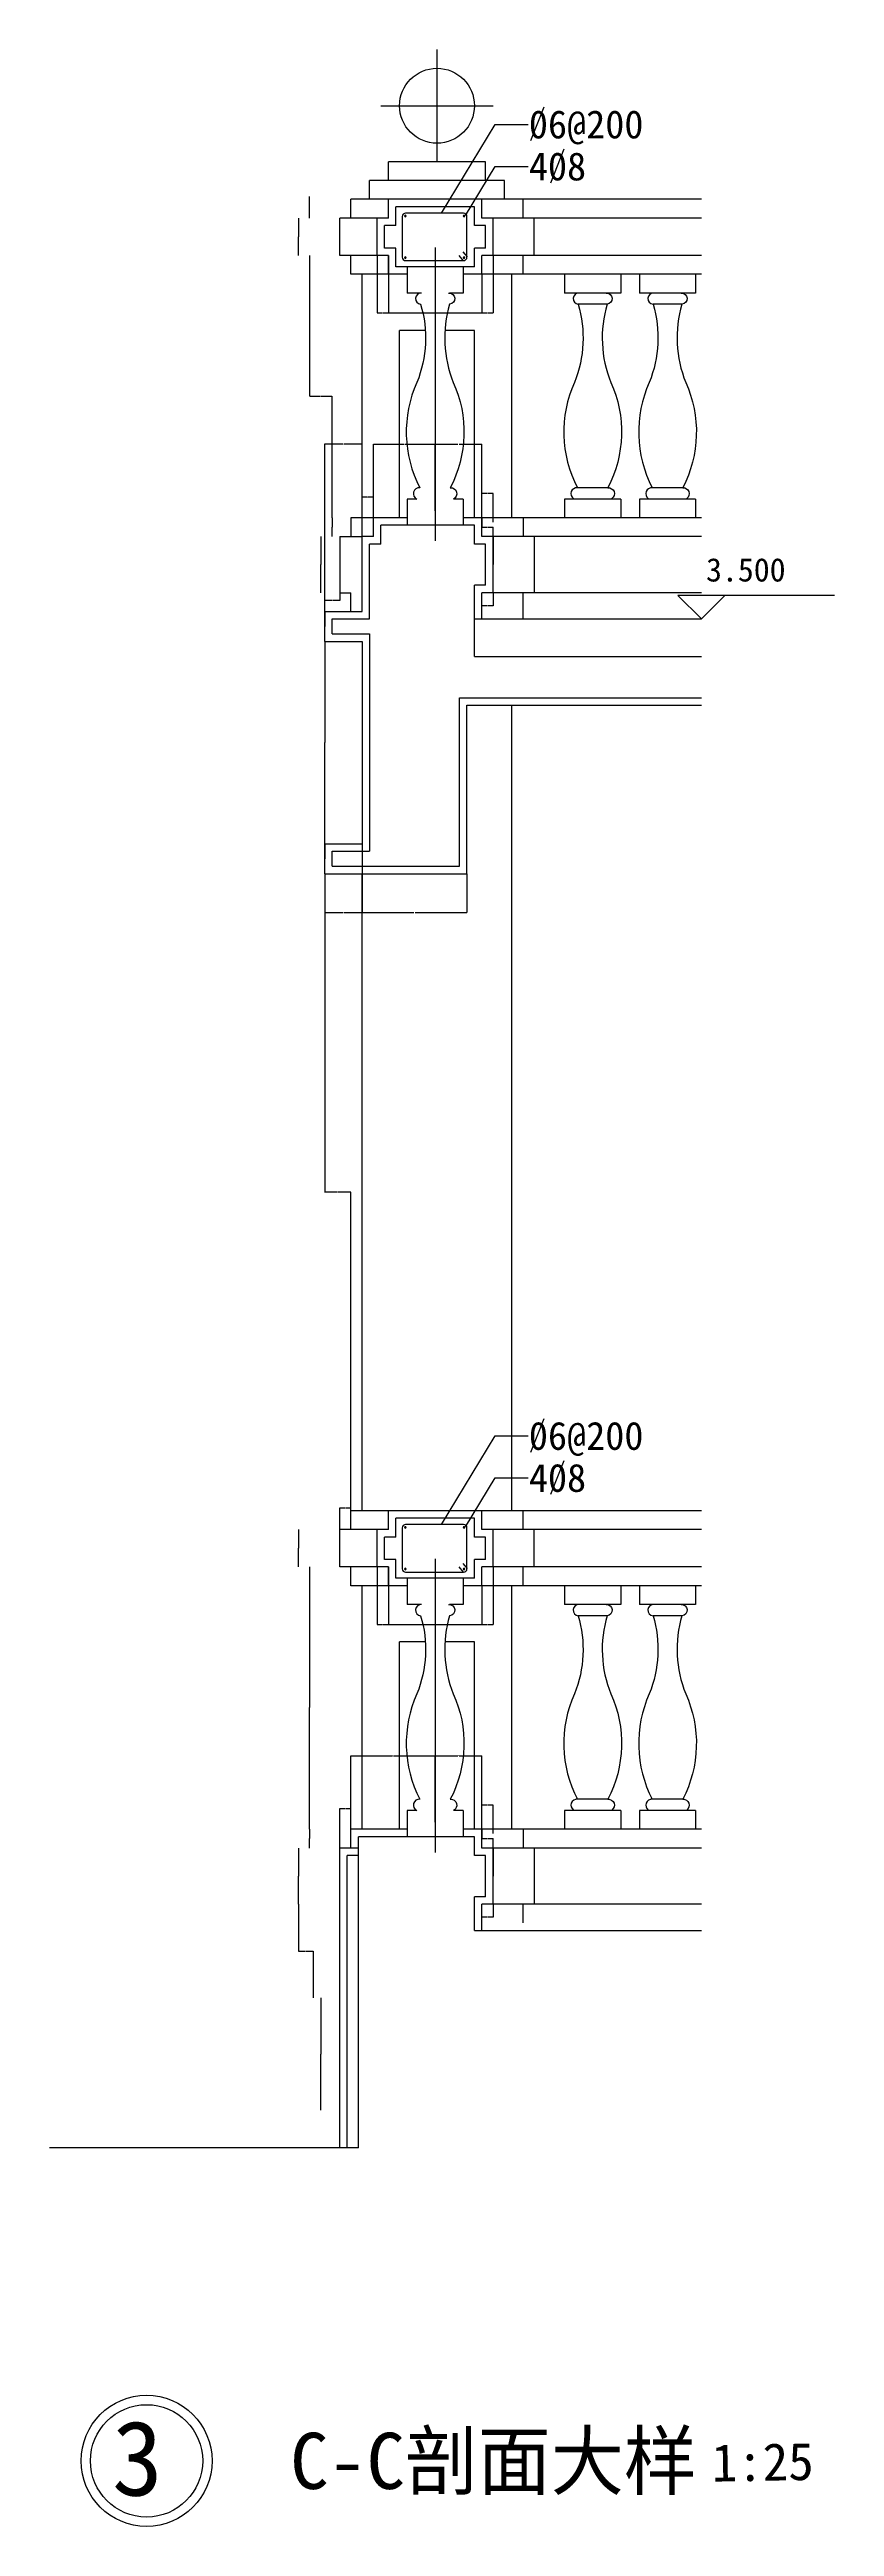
# Model space of a CAD drawing. Header units: metres. Extents: x -2092 to 57740, y -16481 to 10701.
# Drawn here: x 45561 to 47659, y -10234 to -3623 of the extents above; entities that cross this region are included whole.
import ezdxf

# ---------------------------------------------------------------- set-up
doc = ezdxf.new("R2010")
doc.units = ezdxf.units.M
for name, color, linetype in [('2', 2, 'Continuous'), ('D', 4, 'Continuous'), ('DIM2', 3, 'Continuous'), ('E-W', 7, 'Continuous'), ('E-WALL', 7, 'Continuous'), ('E-X', 2, 'Continuous'), ('HZ', 3, 'Continuous'), ('标注', 4, 'Continuous')]:
    doc.layers.add(name, color=color, linetype=linetype)
doc.dimstyles.get("Standard").update_dxf_attribs({"dimtxt": 2.5, "dimasz": 2.5, "dimexe": 1.25, "dimexo": 0.625, "dimtad": 1, "dimcen": 2.5, "dimazin": 3, "dimtfac": 1, "dimtmove": 0, "dimatfit": 3})

# ---------------------------------------------------------------- blocks, each defined once
blk = doc.blocks.new('*D5')
for p, q in [((46296.56, -5203.11), (46296.56, -5473.11)), ((46296.31, -5473.11), (46296.06, -5473.11)), ((46296.56, -5743.11), (46296.56, -5473.11)), ((46296.56, -5473.11), (46296.56, -5473.11)), ((46296.81, -5473.11), (46297.06, -5473.11))]:
    blk.add_line(p, q)
at = {"layer": 'Defpoints'}
for p in [(46296.56, -5203.11), (46296.56, -5473.11), (46296.56, -5743.11)]:
    blk.add_point(p, dxfattribs=at)
at = {"layer": 'DIM2', "insert": (46296.56, -5471.985), "char_height": 1, "attachment_point": 5}
blk.add_mtext('0', dxfattribs=at)
blk = doc.blocks.new('*D6')
for p, q in [((46296.56, -5123.11), (46296.56, -5163.11)), ((46296.31, -5163.11), (46296.06, -5163.11)), ((46296.56, -5203.11), (46296.56, -5163.11)), ((46296.56, -5163.11), (46296.56, -5163.11)), ((46296.81, -5163.11), (46297.06, -5163.11))]:
    blk.add_line(p, q)
at = {"layer": 'Defpoints'}
for p in [(46296.56, -5123.11), (46296.56, -5163.11), (46296.56, -5203.11)]:
    blk.add_point(p, dxfattribs=at)
at = {"layer": 'DIM2', "insert": (46296.56, -5161.985), "char_height": 1, "attachment_point": 5}
blk.add_mtext('0', dxfattribs=at)
blk = doc.blocks.new('*D7')
for p, q in [((46336.56, -5073.11), (46336.56, -5093.67)), ((46315.56, -5093.67), (46296.31, -5093.67)), ((46296.56, -5123.11), (46296.56, -5093.67)), ((46336.81, -5093.67), (46317.56, -5093.67))]:
    blk.add_line(p, q)
at = {"layer": 'Defpoints'}
for p in [(46336.56, -5073.11), (46296.56, -5123.11), (46336.56, -5093.67)]:
    blk.add_point(p, dxfattribs=at)
at = {"layer": 'DIM2', "insert": (46316.56, -5093.67), "char_height": 1, "attachment_point": 5}
blk.add_mtext('40', dxfattribs=at)
blk = doc.blocks.new('*D8')
for p, q in [((46296.56, -5743.11), (46296.56, -5783.11)), ((46296.31, -5783.11), (46296.06, -5783.11)), ((46296.56, -5823.11), (46296.56, -5783.11)), ((46296.56, -5783.11), (46296.56, -5783.11)), ((46296.81, -5783.11), (46297.06, -5783.11))]:
    blk.add_line(p, q)
at = {"layer": 'Defpoints'}
for p in [(46296.56, -5743.11), (46296.56, -5783.11), (46296.56, -5823.11)]:
    blk.add_point(p, dxfattribs=at)
at = {"layer": 'DIM2', "insert": (46296.56, -5781.985), "char_height": 1, "attachment_point": 5}
blk.add_mtext('0', dxfattribs=at)
blk = doc.blocks.new('*D9')
for p, q in [((46296.56, -5823.11), (46296.56, -6673.11)), ((46330.56, -6673.11), (46296.31, -6673.11)), ((46366.81, -6673.11), (46332.56, -6673.11)), ((46366.56, -7523.11), (46366.56, -6673.11))]:
    blk.add_line(p, q)
at = {"layer": 'Defpoints'}
for p in [(46296.56, -5823.11), (46366.56, -6673.11), (46366.56, -7523.11)]:
    blk.add_point(p, dxfattribs=at)
at = {"layer": 'DIM2', "insert": (46331.56, -6673.11), "char_height": 1, "attachment_point": 5}
blk.add_mtext('70', dxfattribs=at)
blk = doc.blocks.new('*D10')
for p, q in [((46336.56, -7573.11), (46336.56, -7515.46)), ((46336.81, -7515.46), (46350.56, -7515.46)), ((46352.56, -7515.46), (46366.31, -7515.46)), ((46366.56, -7523.11), (46366.56, -7515.46))]:
    blk.add_line(p, q)
at = {"layer": 'Defpoints'}
for p in [(46336.56, -7515.46), (46366.56, -7523.11), (46336.56, -7573.11)]:
    blk.add_point(p, dxfattribs=at)
at = {"layer": 'DIM2', "insert": (46351.56, -7515.46), "char_height": 1, "attachment_point": 5}
blk.add_mtext('30', dxfattribs=at)
blk = doc.blocks.new('*D11')
for p, q in [((46226.29, -8423.11), (46226.29, -8498.11)), ((46226.04, -8498.11), (46225.79, -8498.11)), ((46226.29, -8573.11), (46226.29, -8498.11)), ((46226.29, -8498.11), (46226.29, -8498.11)), ((46226.54, -8498.11), (46226.79, -8498.11))]:
    blk.add_line(p, q)
at = {"layer": 'Defpoints'}
for p in [(46226.29, -8423.11), (46226.29, -8498.11), (46226.29, -8573.11)]:
    blk.add_point(p, dxfattribs=at)
at = {"layer": 'DIM2', "insert": (46226.29, -8496.985), "char_height": 1, "attachment_point": 5}
blk.add_mtext('0', dxfattribs=at)
blk = doc.blocks.new('*D12')
for p, q in [((46256.29, -8373.11), (46256.29, -8397.76)), ((46256.04, -8397.76), (46255.79, -8397.76)), ((46256.29, -8423.11), (46256.29, -8397.76)), ((46256.29, -8397.76), (46256.29, -8397.76)), ((46256.54, -8397.76), (46256.79, -8397.76))]:
    blk.add_line(p, q)
at = {"layer": 'Defpoints'}
for p in [(46256.29, -8373.11), (46256.29, -8397.76), (46256.29, -8423.11)]:
    blk.add_point(p, dxfattribs=at)
at = {"layer": 'DIM2', "insert": (46256.29, -8396.635), "char_height": 1, "attachment_point": 5}
blk.add_mtext('0', dxfattribs=at)
blk = doc.blocks.new('*D13')
for p, q in [((46256.29, -7723.11), (46256.29, -8048.11)), ((46256.04, -8048.11), (46255.79, -8048.11)), ((46256.29, -8373.11), (46256.29, -8048.11)), ((46256.29, -8048.11), (46256.29, -8048.11)), ((46256.54, -8048.11), (46256.79, -8048.11))]:
    blk.add_line(p, q)
at = {"layer": 'Defpoints'}
for p in [(46256.29, -7723.11), (46256.29, -8048.11), (46256.29, -8373.11)]:
    blk.add_point(p, dxfattribs=at)
at = {"layer": 'DIM2', "insert": (46256.29, -8046.985), "char_height": 1, "attachment_point": 5}
blk.add_mtext('0', dxfattribs=at)
blk = doc.blocks.new('*D14')
for p, q in [((46226.29, -7573.11), (46226.29, -7623.11)), ((46226.04, -7623.11), (46225.79, -7623.11)), ((46226.29, -7673.11), (46226.29, -7623.11)), ((46226.29, -7623.11), (46226.29, -7623.11)), ((46226.54, -7623.11), (46226.79, -7623.11))]:
    blk.add_line(p, q)
at = {"layer": 'Defpoints'}
for p in [(46226.29, -7573.11), (46226.29, -7623.11), (46226.29, -7673.11)]:
    blk.add_point(p, dxfattribs=at)
at = {"layer": 'DIM2', "insert": (46226.29, -7621.985), "char_height": 1, "attachment_point": 5}
blk.add_mtext('0', dxfattribs=at)
blk = doc.blocks.new('*D15')
for p, q in [((46256.04, -7733.65), (46255.79, -7733.65)), ((46256.29, -7673.11), (46256.29, -7733.65)), ((46256.29, -7723.11), (46256.29, -7733.65)), ((46256.29, -7733.65), (46256.29, -7733.65)), ((46256.54, -7733.65), (46256.79, -7733.65))]:
    blk.add_line(p, q)
at = {"layer": 'Defpoints'}
for p in [(46256.29, -7673.11), (46256.29, -7723.11), (46256.29, -7733.65)]:
    blk.add_point(p, dxfattribs=at)
at = {"layer": 'DIM2', "insert": (46256.29, -7732.525), "char_height": 1, "attachment_point": 5}
blk.add_mtext('0', dxfattribs=at)
blk = doc.blocks.new('*D16')
for p, q in [((46286.29, -8823.11), (46286.29, -8973.11)), ((46286.04, -8973.11), (46285.79, -8973.11)), ((46286.29, -9123.11), (46286.29, -8973.11)), ((46286.29, -8973.11), (46286.29, -8973.11)), ((46286.54, -8973.11), (46286.79, -8973.11))]:
    blk.add_line(p, q)
at = {"layer": 'Defpoints'}
for p in [(46286.29, -8823.11), (46286.29, -8973.11), (46286.29, -9123.11)]:
    blk.add_point(p, dxfattribs=at)
at = {"layer": 'DIM2', "insert": (46286.29, -8971.985), "char_height": 1, "attachment_point": 5}
blk.add_mtext('0', dxfattribs=at)
blk = doc.blocks.new('*D17')
for p, q in [((46226.29, -8573.11), (46226.29, -8698.11)), ((46226.54, -8698.11), (46245.29, -8698.11)), ((46247.29, -8698.11), (46266.04, -8698.11)), ((46266.29, -8823.11), (46266.29, -8698.11))]:
    blk.add_line(p, q)
at = {"layer": 'Defpoints'}
for p in [(46226.29, -8573.11), (46226.29, -8698.11), (46266.29, -8823.11)]:
    blk.add_point(p, dxfattribs=at)
at = {"layer": 'DIM2', "insert": (46246.29, -8698.11), "char_height": 1, "attachment_point": 5}
blk.add_mtext('40', dxfattribs=at)
blk = doc.blocks.new('*D18')
for p, q in [((46286.29, -4923.11), (46286.29, -4998.11)), ((46286.04, -4998.11), (46285.79, -4998.11)), ((46286.29, -5073.11), (46286.29, -4998.11)), ((46286.29, -4998.11), (46286.29, -4998.11)), ((46286.54, -4998.11), (46286.79, -4998.11))]:
    blk.add_line(p, q)
at = {"layer": 'Defpoints'}
for p in [(46286.29, -4923.11), (46286.29, -4998.11), (46286.29, -5073.11)]:
    blk.add_point(p, dxfattribs=at)
at = {"layer": 'DIM2', "insert": (46286.29, -4996.985), "char_height": 1, "attachment_point": 5}
blk.add_mtext('0', dxfattribs=at)
blk = doc.blocks.new('*D19')
for p, q in [((46316.29, -4873.11), (46316.29, -4897.76)), ((46316.04, -4897.76), (46315.79, -4897.76)), ((46316.29, -4923.11), (46316.29, -4897.76)), ((46316.29, -4897.76), (46316.29, -4897.76)), ((46316.54, -4897.76), (46316.79, -4897.76))]:
    blk.add_line(p, q)
at = {"layer": 'Defpoints'}
for p in [(46316.29, -4873.11), (46316.29, -4897.76), (46316.29, -4923.11)]:
    blk.add_point(p, dxfattribs=at)
at = {"layer": 'DIM2', "insert": (46316.29, -4896.635), "char_height": 1, "attachment_point": 5}
blk.add_mtext('0', dxfattribs=at)
blk = doc.blocks.new('*D20')
for p, q in [((46256.04, -4015.62), (46255.79, -4015.62)), ((46256.29, -4023.11), (46256.29, -4015.62)), ((46256.29, -4073.11), (46256.29, -4015.62)), ((46256.29, -4015.62), (46256.29, -4015.62)), ((46256.54, -4015.62), (46256.79, -4015.62))]:
    blk.add_line(p, q)
at = {"layer": 'Defpoints'}
for p in [(46256.29, -4015.62), (46256.29, -4023.11), (46256.29, -4073.11)]:
    blk.add_point(p, dxfattribs=at)
at = {"layer": 'DIM2', "insert": (46256.29, -4014.495), "char_height": 1, "attachment_point": 5}
blk.add_mtext('0', dxfattribs=at)
blk = doc.blocks.new('*D21')
for p, q in [((46226.29, -4073.11), (46226.29, -4123.11)), ((46226.04, -4123.11), (46225.79, -4123.11)), ((46226.29, -4173.11), (46226.29, -4123.11)), ((46226.29, -4123.11), (46226.29, -4123.11)), ((46226.54, -4123.11), (46226.79, -4123.11))]:
    blk.add_line(p, q)
at = {"layer": 'Defpoints'}
for p in [(46226.29, -4073.11), (46226.29, -4123.11), (46226.29, -4173.11)]:
    blk.add_point(p, dxfattribs=at)
at = {"layer": 'DIM2', "insert": (46226.29, -4121.985), "char_height": 1, "attachment_point": 5}
blk.add_mtext('0', dxfattribs=at)
blk = doc.blocks.new('*D22')
for p, q in [((46256.29, -4173.11), (46256.29, -4233.65)), ((46256.29, -4223.11), (46256.29, -4233.65)), ((46256.04, -4233.65), (46255.79, -4233.65)), ((46256.29, -4233.65), (46256.29, -4233.65)), ((46256.54, -4233.65), (46256.79, -4233.65))]:
    blk.add_line(p, q)
at = {"layer": 'Defpoints'}
for p in [(46256.29, -4173.11), (46256.29, -4223.11), (46256.29, -4233.65)]:
    blk.add_point(p, dxfattribs=at)
at = {"layer": 'DIM2', "insert": (46256.29, -4232.525), "char_height": 1, "attachment_point": 5}
blk.add_mtext('0', dxfattribs=at)
blk = doc.blocks.new('*D23')
for p, q in [((46256.29, -4223.11), (46256.29, -4548.11)), ((46256.54, -4548.11), (46285.29, -4548.11)), ((46287.29, -4548.11), (46316.04, -4548.11)), ((46316.29, -4873.11), (46316.29, -4548.11))]:
    blk.add_line(p, q)
at = {"layer": 'Defpoints'}
for p in [(46256.29, -4223.11), (46256.29, -4548.11), (46316.29, -4873.11)]:
    blk.add_point(p, dxfattribs=at)
at = {"layer": 'DIM2', "insert": (46286.29, -4548.11), "char_height": 1, "attachment_point": 5}
blk.add_mtext('60', dxfattribs=at)
blk = doc.blocks.new('*D56')
for p, q in [((46436.56, -7673.11), (46436.56, -7826.22)), ((46466.56, -7673.11), (46466.56, -7826.22)), ((46436.81, -7826.22), (46450.56, -7826.22)), ((46452.56, -7826.22), (46466.31, -7826.22))]:
    blk.add_line(p, q)
at = {"layer": 'Defpoints'}
for p in [(46436.56, -7673.11), (46466.56, -7673.11), (46436.56, -7826.22)]:
    blk.add_point(p, dxfattribs=at)
at = {"layer": 'DIM2', "insert": (46451.56, -7826.22), "char_height": 1, "attachment_point": 5}
blk.add_mtext('30', dxfattribs=at)
blk = doc.blocks.new('*D57')
for p, q in [((46466.56, -7723.11), (46466.56, -7826.22)), ((46716.56, -7723.11), (46716.56, -7826.22)), ((46466.81, -7826.22), (46590.06, -7826.22)), ((46593.06, -7826.22), (46716.31, -7826.22))]:
    blk.add_line(p, q)
at = {"layer": 'Defpoints'}
for p in [(46466.56, -7723.11), (46716.56, -7723.11), (46466.56, -7826.22)]:
    blk.add_point(p, dxfattribs=at)
at = {"layer": 'DIM2', "insert": (46591.56, -7826.22), "char_height": 1, "attachment_point": 5}
blk.add_mtext('250', dxfattribs=at)
blk = doc.blocks.new('*D58')
for p, q in [((46716.56, -7723.11), (46716.56, -7826.22)), ((46746.56, -7673.11), (46746.56, -7826.22)), ((46716.81, -7826.22), (46730.56, -7826.22)), ((46732.56, -7826.22), (46746.31, -7826.22))]:
    blk.add_line(p, q)
at = {"layer": 'Defpoints'}
for p in [(46716.56, -7723.11), (46746.56, -7673.11), (46716.56, -7826.22)]:
    blk.add_point(p, dxfattribs=at)
at = {"layer": 'DIM2', "insert": (46731.56, -7826.22), "char_height": 1, "attachment_point": 5}
blk.add_mtext('30', dxfattribs=at)
blk = doc.blocks.new('*D59')
for p, q in [((46396.56, -5743.11), (46396.56, -5926.71)), ((46676.56, -5823.11), (46676.56, -5926.71)), ((46396.81, -5926.71), (46535.06, -5926.71)), ((46538.06, -5926.71), (46676.31, -5926.71))]:
    blk.add_line(p, q)
at = {"layer": 'Defpoints'}
for p in [(46396.56, -5743.11), (46676.56, -5823.11), (46396.56, -5926.71)]:
    blk.add_point(p, dxfattribs=at)
at = {"layer": 'DIM2', "insert": (46536.56, -5926.71), "char_height": 1, "attachment_point": 5}
blk.add_mtext('280', dxfattribs=at)
blk = doc.blocks.new('*D60')
for p, q in [((46396.56, -5743.11), (46396.56, -5926.71)), ((46296.56, -5823.11), (46296.56, -5926.71)), ((46296.81, -5926.71), (46345.06, -5926.71)), ((46348.06, -5926.71), (46396.31, -5926.71))]:
    blk.add_line(p, q)
at = {"layer": 'Defpoints'}
for p in [(46396.56, -5743.11), (46296.56, -5823.11), (46296.56, -5926.71)]:
    blk.add_point(p, dxfattribs=at)
at = {"layer": 'DIM2', "insert": (46346.56, -5926.71), "char_height": 1, "attachment_point": 5}
blk.add_mtext('100', dxfattribs=at)
blk = doc.blocks.new('*D63')
for p, q in [((46716.56, -4223.11), (46716.56, -4326.22)), ((46746.56, -4173.11), (46746.56, -4326.22)), ((46716.81, -4326.22), (46730.56, -4326.22)), ((46732.56, -4326.22), (46746.31, -4326.22))]:
    blk.add_line(p, q)
at = {"layer": 'Defpoints'}
for p in [(46716.56, -4223.11), (46746.56, -4173.11), (46716.56, -4326.22)]:
    blk.add_point(p, dxfattribs=at)
at = {"layer": 'DIM2', "insert": (46731.56, -4326.22), "char_height": 1, "attachment_point": 5}
blk.add_mtext('30', dxfattribs=at)
blk = doc.blocks.new('*D64')
for p, q in [((46466.56, -4223.11), (46466.56, -4326.22)), ((46716.56, -4223.11), (46716.56, -4326.22)), ((46466.81, -4326.22), (46590.06, -4326.22)), ((46593.06, -4326.22), (46716.31, -4326.22))]:
    blk.add_line(p, q)
at = {"layer": 'Defpoints'}
for p in [(46466.56, -4223.11), (46716.56, -4223.11), (46466.56, -4326.22)]:
    blk.add_point(p, dxfattribs=at)
at = {"layer": 'DIM2', "insert": (46591.56, -4326.22), "char_height": 1, "attachment_point": 5}
blk.add_mtext('250', dxfattribs=at)
blk = doc.blocks.new('*D65')
for p, q in [((46436.56, -4173.11), (46436.56, -4326.22)), ((46466.56, -4173.11), (46466.56, -4326.22)), ((46436.81, -4326.22), (46450.56, -4326.22)), ((46452.56, -4326.22), (46466.31, -4326.22))]:
    blk.add_line(p, q)
at = {"layer": 'Defpoints'}
for p in [(46436.56, -4173.11), (46466.56, -4173.11), (46436.56, -4326.22)]:
    blk.add_point(p, dxfattribs=at)
at = {"layer": 'DIM2', "insert": (46451.56, -4326.22), "char_height": 1, "attachment_point": 5}
blk.add_mtext('30', dxfattribs=at)
blk = doc.blocks.new('*D137')
for p, q in [((46746.56, -5073.11), (46746.56, -5108.11)), ((46730.56, -5108.11), (46716.31, -5108.11)), ((46716.56, -5143.11), (46716.56, -5108.11)), ((46746.81, -5108.11), (46732.56, -5108.11))]:
    blk.add_line(p, q)
at = {"layer": 'Defpoints'}
for p in [(46746.56, -5073.11), (46716.56, -5143.11), (46746.56, -5108.11)]:
    blk.add_point(p, dxfattribs=at)
at = {"layer": 'DIM2', "insert": (46731.56, -5108.11), "char_height": 1, "attachment_point": 5}
blk.add_mtext('30', dxfattribs=at)
blk = doc.blocks.new('*D138')
for p, q in [((46746.56, -4923.11), (46746.56, -4998.11)), ((46746.31, -4998.11), (46746.06, -4998.11)), ((46746.56, -5073.11), (46746.56, -4998.11)), ((46746.56, -4998.11), (46746.56, -4998.11)), ((46746.81, -4998.11), (46747.06, -4998.11))]:
    blk.add_line(p, q)
at = {"layer": 'Defpoints'}
for p in [(46746.56, -4923.11), (46746.56, -4998.11), (46746.56, -5073.11)]:
    blk.add_point(p, dxfattribs=at)
at = {"layer": 'DIM2', "insert": (46746.56, -4996.985), "char_height": 1, "attachment_point": 5}
blk.add_mtext('0', dxfattribs=at)
blk = doc.blocks.new('*D139')
for p, q in [((46716.56, -4873.11), (46716.56, -4898.11)), ((46716.81, -4898.11), (46730.56, -4898.11)), ((46732.56, -4898.11), (46746.31, -4898.11)), ((46746.56, -4923.11), (46746.56, -4898.11))]:
    blk.add_line(p, q)
at = {"layer": 'Defpoints'}
for p in [(46716.56, -4873.11), (46716.56, -4898.11), (46746.56, -4923.11)]:
    blk.add_point(p, dxfattribs=at)
at = {"layer": 'DIM2', "insert": (46731.56, -4898.11), "char_height": 1, "attachment_point": 5}
blk.add_mtext('30', dxfattribs=at)
blk = doc.blocks.new('*D140')
for p, q in [((46730.56, -4808.63), (46716.31, -4808.63)), ((46716.56, -4834.52), (46716.56, -4808.63)), ((46746.81, -4808.63), (46732.56, -4808.63)), ((46746.56, -4884.52), (46746.56, -4808.63))]:
    blk.add_line(p, q)
at = {"layer": 'Defpoints'}
for p in [(46746.56, -4808.63), (46716.56, -4834.52), (46746.56, -4884.52)]:
    blk.add_point(p, dxfattribs=at)
at = {"layer": 'DIM2', "insert": (46731.56, -4808.63), "char_height": 1, "attachment_point": 5}
blk.add_mtext('30', dxfattribs=at)
blk = doc.blocks.new('*D141')
for p, q in [((46591.56, -4854.52), (46591.56, -4676.68)), ((46591.81, -4676.68), (46652.56, -4676.68)), ((46655.56, -4676.68), (46716.31, -4676.68)), ((46716.56, -4873.11), (46716.56, -4676.68))]:
    blk.add_line(p, q)
at = {"layer": 'Defpoints'}
for p in [(46591.56, -4676.68), (46591.56, -4854.52), (46716.56, -4873.11)]:
    blk.add_point(p, dxfattribs=at)
at = {"layer": 'DIM2', "insert": (46654.06, -4676.68), "char_height": 1, "attachment_point": 5}
blk.add_mtext('125', dxfattribs=at)
blk = doc.blocks.new('*D142')
for p, q in [((46426.56, -4873.11), (46426.56, -4676.68)), ((46426.81, -4676.68), (46507.56, -4676.68)), ((46510.56, -4676.68), (46591.31, -4676.68)), ((46591.56, -4854.52), (46591.56, -4676.68))]:
    blk.add_line(p, q)
at = {"layer": 'Defpoints'}
for p in [(46426.56, -4676.68), (46426.56, -4873.11), (46591.56, -4854.52)]:
    blk.add_point(p, dxfattribs=at)
at = {"layer": 'DIM2', "insert": (46509.06, -4676.68), "char_height": 1, "attachment_point": 5}
blk.add_mtext('165', dxfattribs=at)
blk = doc.blocks.new('*D143')
for p, q in [((46410.56, -4818.23), (46396.31, -4818.23)), ((46396.56, -4923.11), (46396.56, -4818.23)), ((46426.81, -4818.23), (46412.56, -4818.23)), ((46426.56, -4873.11), (46426.56, -4818.23))]:
    blk.add_line(p, q)
at = {"layer": 'Defpoints'}
for p in [(46426.56, -4818.23), (46426.56, -4873.11), (46396.56, -4923.11)]:
    blk.add_point(p, dxfattribs=at)
at = {"layer": 'DIM2', "insert": (46411.56, -4818.23), "char_height": 1, "attachment_point": 5}
blk.add_mtext('30', dxfattribs=at)
blk = doc.blocks.new('*D144')
for p, q in [((46345.06, -4676.68), (46296.31, -4676.68)), ((46296.56, -5123.11), (46296.56, -4676.68)), ((46396.81, -4676.68), (46348.06, -4676.68)), ((46396.56, -4873.11), (46396.56, -4676.68))]:
    blk.add_line(p, q)
at = {"layer": 'Defpoints'}
for p in [(46396.56, -4676.68), (46396.56, -4873.11), (46296.56, -5123.11)]:
    blk.add_point(p, dxfattribs=at)
at = {"layer": 'DIM2', "insert": (46346.56, -4676.68), "char_height": 1, "attachment_point": 5}
blk.add_mtext('100', dxfattribs=at)
blk = doc.blocks.new('*D146')
for p, q in [((46366.56, -8373.11), (46366.56, -8176.68)), ((46366.81, -8176.68), (46477.56, -8176.68)), ((46480.56, -8176.68), (46591.31, -8176.68)), ((46591.56, -8354.52), (46591.56, -8176.68))]:
    blk.add_line(p, q)
at = {"layer": 'Defpoints'}
for p in [(46366.56, -8176.68), (46366.56, -8373.11), (46591.56, -8354.52)]:
    blk.add_point(p, dxfattribs=at)
at = {"layer": 'DIM2', "insert": (46479.06, -8176.68), "char_height": 1, "attachment_point": 5}
blk.add_mtext('225', dxfattribs=at)
blk = doc.blocks.new('*D147')
for p, q in [((46350.56, -8318.23), (46336.31, -8318.23)), ((46336.56, -8423.11), (46336.56, -8318.23)), ((46366.81, -8318.23), (46352.56, -8318.23)), ((46366.56, -8373.11), (46366.56, -8318.23))]:
    blk.add_line(p, q)
at = {"layer": 'Defpoints'}
for p in [(46366.56, -8318.23), (46366.56, -8373.11), (46336.56, -8423.11)]:
    blk.add_point(p, dxfattribs=at)
at = {"layer": 'DIM2', "insert": (46351.56, -8318.23), "char_height": 1, "attachment_point": 5}
blk.add_mtext('30', dxfattribs=at)
blk = doc.blocks.new('*D148')
for p, q in [((46591.56, -8354.52), (46591.56, -8176.68)), ((46591.81, -8176.68), (46652.56, -8176.68)), ((46655.56, -8176.68), (46716.31, -8176.68)), ((46716.56, -8373.11), (46716.56, -8176.68))]:
    blk.add_line(p, q)
at = {"layer": 'Defpoints'}
for p in [(46591.56, -8176.68), (46591.56, -8354.52), (46716.56, -8373.11)]:
    blk.add_point(p, dxfattribs=at)
at = {"layer": 'DIM2', "insert": (46654.06, -8176.68), "char_height": 1, "attachment_point": 5}
blk.add_mtext('125', dxfattribs=at)
blk = doc.blocks.new('*D149')
for p, q in [((46730.56, -8308.63), (46716.31, -8308.63)), ((46716.56, -8334.52), (46716.56, -8308.63)), ((46746.81, -8308.63), (46732.56, -8308.63)), ((46746.56, -8384.52), (46746.56, -8308.63))]:
    blk.add_line(p, q)
at = {"layer": 'Defpoints'}
for p in [(46746.56, -8308.63), (46716.56, -8334.52), (46746.56, -8384.52)]:
    blk.add_point(p, dxfattribs=at)
at = {"layer": 'DIM2', "insert": (46731.56, -8308.63), "char_height": 1, "attachment_point": 5}
blk.add_mtext('30', dxfattribs=at)
blk = doc.blocks.new('*D150')
for p, q in [((46746.56, -8423.11), (46746.56, -8498.11)), ((46746.31, -8498.11), (46746.06, -8498.11)), ((46746.56, -8573.11), (46746.56, -8498.11)), ((46746.56, -8498.11), (46746.56, -8498.11)), ((46746.81, -8498.11), (46747.06, -8498.11))]:
    blk.add_line(p, q)
at = {"layer": 'Defpoints'}
for p in [(46746.56, -8423.11), (46746.56, -8498.11), (46746.56, -8573.11)]:
    blk.add_point(p, dxfattribs=at)
at = {"layer": 'DIM2', "insert": (46746.56, -8496.985), "char_height": 1, "attachment_point": 5}
blk.add_mtext('0', dxfattribs=at)
blk = doc.blocks.new('*D151')
for p, q in [((46716.56, -8373.11), (46716.56, -8398.11)), ((46716.81, -8398.11), (46730.56, -8398.11)), ((46732.56, -8398.11), (46746.31, -8398.11)), ((46746.56, -8423.11), (46746.56, -8398.11))]:
    blk.add_line(p, q)
at = {"layer": 'Defpoints'}
for p in [(46716.56, -8373.11), (46716.56, -8398.11), (46746.56, -8423.11)]:
    blk.add_point(p, dxfattribs=at)
at = {"layer": 'DIM2', "insert": (46731.56, -8398.11), "char_height": 1, "attachment_point": 5}
blk.add_mtext('30', dxfattribs=at)
blk = doc.blocks.new('*D152')
for p, q in [((46746.56, -8573.11), (46746.56, -8608.11)), ((46730.56, -8608.11), (46716.31, -8608.11)), ((46716.56, -8643.11), (46716.56, -8608.11)), ((46746.81, -8608.11), (46732.56, -8608.11))]:
    blk.add_line(p, q)
at = {"layer": 'Defpoints'}
for p in [(46746.56, -8573.11), (46716.56, -8643.11), (46746.56, -8608.11)]:
    blk.add_point(p, dxfattribs=at)
at = {"layer": 'DIM2', "insert": (46731.56, -8608.11), "char_height": 1, "attachment_point": 5}
blk.add_mtext('30', dxfattribs=at)

msp = doc.modelspace()

# ---------------------------------------------------------------- linework, layer by layer
msp.add_circle((45820.73, -10058.78), 150)
at = {"layer": 'D'}
msp.add_circle((45820.73, -10058.78), 175, dxfattribs=at)
at = {"layer": 'DIM2'}
for p, q in [((46881.89, -3777.49), (46846, -3867.42)), ((46935.47, -3889.61), (46899.58, -3979.54)), ((46881.89, -7277.49), (46846, -7367.42)), ((46935.47, -7389.61), (46899.58, -7479.54))]:
    msp.add_line(p, q, dxfattribs=at)
for points in [[(46608.16, -4059.98), (46751.71, -3823.01), (46840.23, -3823.01)], [(46672.49, -4065.91), (46751.71, -3935.13), (46840.23, -3935.13)], [(46591.56, -4151.77), (46591.56, -4934.72)], [(46665.88, -4163.64), (46676.76, -4176.74)], [(46654.8, -4172.69), (46666.56, -4186.95)], [(46608.16, -7559.98), (46751.71, -7323.01), (46840.23, -7323.01)], [(46672.49, -7565.91), (46751.71, -7435.13), (46840.23, -7435.13)], [(46591.56, -7651.77), (46591.56, -8434.72)], [(46665.88, -7663.64), (46676.76, -7676.74)], [(46654.8, -7672.69), (46666.56, -7686.95)]]:
    msp.add_lwpolyline(points, dxfattribs=at)
for points in [[(46667.59, -4059.98), (46512.86, -4059.98, 0.41), (46503.86, -4068.98), (46503.86, -4177.76, 0.41), (46512.86, -4186.76), (46667.59, -4186.76, 0.41), (46676.59, -4177.76), (46676.59, -4068.98, 0.41)], [(46509.99, -4067.66, 1), (46513.99, -4067.66, 1)], [(46666.9, -4067.66, 1), (46670.9, -4067.66, 1)], [(46509.99, -4178.63, 1), (46513.99, -4178.63, 1)], [(46666.9, -4178.63, 1), (46670.9, -4178.63, 1)], [(46667.59, -7559.98), (46512.86, -7559.98, 0.41), (46503.86, -7568.98), (46503.86, -7677.76, 0.41), (46512.86, -7686.76), (46667.59, -7686.76, 0.41), (46676.59, -7677.76), (46676.59, -7568.98, 0.41)], [(46509.99, -7567.66, 1), (46513.99, -7567.66, 1)], [(46666.9, -7567.66, 1), (46670.9, -7567.66, 1)], [(46509.99, -7678.63, 1), (46513.99, -7678.63, 1)], [(46666.9, -7678.63, 1), (46670.9, -7678.63, 1)]]:
    msp.add_lwpolyline(points, format="xyb", close=True, dxfattribs=at)
at = {"layer": 'E-W'}
for p, q in [((46316.56, -5143.11), (46416.56, -5143.11)), ((46316.56, -5183.11), (46416.56, -5183.11)), ((46416.56, -5183.11), (46416.56, -5763.11)), ((46316.56, -5763.11), (46416.56, -5763.11)), ((46316.56, -5803.11), (46656.56, -5803.11))]:
    msp.add_line(p, q, dxfattribs=at)
at = {"layer": 'E-WALL'}
for p, q in [((46486.56, -4093.11), (46456.56, -4093.11)), ((46456.56, -4153.11), (46456.56, -4093.11)), ((46486.56, -4093.11), (46486.56, -4043.11)), ((46696.56, -4043.11), (46486.56, -4043.11)), ((46696.56, -4093.11), (46696.56, -4043.11)), ((46726.56, -4093.11), (46696.56, -4093.11)), ((46726.56, -4153.11), (46726.56, -4093.11)), ((46486.56, -4153.11), (46456.56, -4153.11)), ((46486.56, -4203.11), (46486.56, -4153.11)), ((46726.56, -4153.11), (46696.56, -4153.11)), ((46696.56, -4203.11), (46696.56, -4153.11)), ((46696.56, -4203.11), (46486.56, -4203.11)), ((46516.56, -4203.11), (46516.56, -4273.11)), ((46666.56, -4203.11), (46666.56, -4273.11)), ((46555.38, -4273.11), (46516.56, -4273.11)), ((46666.56, -4273.11), (46630.02, -4273.11)), ((46516.56, -4823.11), (46516.56, -4893.11)), ((46542.69, -4823.11), (46516.56, -4823.11)), ((46666.56, -4823.11), (46640.43, -4823.11)), ((46666.56, -4823.11), (46666.56, -4893.11)), ((46446.56, -4943.11), (46416.56, -4943.11)), ((46416.56, -5143.11), (46416.56, -4943.11)), ((46446.56, -4943.11), (46446.56, -4893.11)), ((46696.56, -4893.11), (46446.56, -4893.11)), ((46696.56, -4943.11), (46696.56, -4893.11)), ((46726.56, -4943.11), (46696.56, -4943.11)), ((46726.56, -5053.11), (46726.56, -4943.11)), ((46696.56, -5243.11), (46696.56, -5053.11)), ((46726.56, -5053.11), (46696.56, -5053.11)), ((46316.56, -5183.11), (46316.56, -5143.11)), ((46696.56, -5143.11), (47302.84, -5143.11)), ((46696.56, -5243.11), (47302.84, -5243.11)), ((46656.56, -5803.11), (46656.56, -5353.11)), ((46656.56, -5353.11), (47302.84, -5353.11)), ((46316.56, -5803.11), (46316.56, -5763.11)), ((46456.56, -7653.11), (46456.56, -7593.11)), ((46486.56, -7593.11), (46456.56, -7593.11)), ((46696.56, -7543.11), (46486.56, -7543.11)), ((46486.56, -7593.11), (46486.56, -7543.11)), ((46696.56, -7593.11), (46696.56, -7543.11)), ((46726.56, -7593.11), (46696.56, -7593.11)), ((46726.56, -7653.11), (46726.56, -7593.11)), ((46486.56, -7653.11), (46456.56, -7653.11)), ((46486.56, -7703.11), (46486.56, -7653.11)), ((46696.56, -7703.11), (46696.56, -7653.11)), ((46726.56, -7653.11), (46696.56, -7653.11)), ((46696.56, -7703.11), (46486.56, -7703.11)), ((46516.56, -7703.11), (46516.56, -7773.11)), ((46666.56, -7703.11), (46666.56, -7773.11)), ((46555.38, -7773.11), (46516.56, -7773.11)), ((46666.56, -7773.11), (46630.02, -7773.11)), ((46542.69, -8323.11), (46516.56, -8323.11)), ((46516.56, -8323.11), (46516.56, -8393.11)), ((46666.56, -8323.11), (46640.43, -8323.11)), ((46666.56, -8323.11), (46666.56, -8393.11)), ((46386.56, -9223.11), (46386.56, -8393.11)), ((46696.56, -8393.11), (46386.56, -8393.11)), ((46696.56, -8443.11), (46696.56, -8393.11)), ((46726.56, -8443.11), (46696.56, -8443.11)), ((46726.56, -8553.11), (46726.56, -8443.11)), ((46726.56, -8553.11), (46696.56, -8553.11)), ((46696.56, -8643.11), (46696.56, -8553.11)), ((46696.56, -8643.11), (47302.84, -8643.11)), ((46386.56, -9223.11), (45561.28, -9223.11))]:
    msp.add_line(p, q, dxfattribs=at)
for points in [[(46555.38, -4273.11, 0.99), (46552.9, -4303.11, -0.17), (46542.91, -4511.59, 0.23), (46550.95, -4793.11, 0.85), (46542.69, -4823.11, 2.8)], [(46627.74, -4273.11, -0.99), (46630.22, -4303.11, 0.17), (46640.21, -4511.59, -0.23), (46632.17, -4793.11, -0.85), (46640.43, -4823.11, -2.8)], [(46555.38, -7773.11, 0.99), (46552.9, -7803.11, -0.17), (46542.91, -8011.59, 0.23), (46550.95, -8293.11, 0.85), (46542.69, -8323.11, 2.8)], [(46627.74, -7773.11, -0.99), (46630.22, -7803.11, 0.17), (46640.21, -8011.59, -0.23), (46632.17, -8293.11, -0.85), (46640.43, -8323.11, -2.8)]]:
    msp.add_lwpolyline(points, format="xyb", dxfattribs=at)
at = {"layer": 'E-X'}
for p, q in [((46596.56, -3623.35), (46596.56, -3923.35)), ((46446.56, -3773.35), (46746.56, -3773.35)), ((46726.56, -3923.11), (46466.56, -3923.11)), ((46466.56, -3973.11), (46466.56, -3923.11)), ((46726.56, -3973.11), (46726.56, -3923.11)), ((46366.56, -4073.11), (46366.56, -4023.11)), ((46466.56, -4023.11), (46366.56, -4023.11)), ((46776.56, -3973.11), (46416.56, -3973.11)), ((46416.56, -4023.11), (46416.56, -3973.11)), ((46466.56, -4073.11), (46466.56, -4023.11)), ((46716.56, -4023.11), (46466.56, -4023.11)), ((46716.56, -4073.11), (46716.56, -4023.11)), ((46826.56, -4023.11), (46716.56, -4023.11)), ((46776.56, -4023.11), (46776.56, -3973.11)), ((46826.56, -4073.11), (46826.56, -4023.11)), ((47302.84, -4023.11), (46826.56, -4023.11)), ((46336.56, -4173.11), (46336.56, -4073.11)), ((46436.56, -4073.11), (46336.56, -4073.11)), ((46466.56, -4073.11), (46436.56, -4073.11)), ((46436.56, -4173.11), (46436.56, -4073.11)), ((46746.56, -4073.11), (46716.56, -4073.11)), ((46746.56, -4173.11), (46746.56, -4073.11)), ((46856.56, -4073.11), (46746.56, -4073.11)), ((46856.56, -4173.11), (46856.56, -4073.11)), ((47302.84, -4073.11), (46856.56, -4073.11)), ((46436.56, -4173.11), (46336.56, -4173.11)), ((46366.56, -4223.11), (46366.56, -4173.11)), ((46466.56, -4223.11), (46366.56, -4223.11)), ((46396.56, -4873.11), (46396.56, -4223.11)), ((46466.56, -4173.11), (46436.56, -4173.11)), ((46466.56, -4223.11), (46466.56, -4173.11)), ((46516.56, -4223.11), (46466.56, -4223.11)), ((46716.56, -4223.11), (46666.56, -4223.11)), ((46716.56, -4223.11), (46716.56, -4173.11)), ((46746.56, -4173.11), (46716.56, -4173.11)), ((46826.56, -4223.11), (46716.56, -4223.11)), ((46856.56, -4173.11), (46746.56, -4173.11)), ((46796.56, -4873.11), (46796.56, -4223.11)), ((46826.56, -4223.11), (46826.56, -4173.11)), ((47302.84, -4223.11), (46826.56, -4223.11)), ((47302.84, -4173.11), (46856.56, -4173.11)), ((46937.41, -4223.11), (46937.41, -4273.11)), ((47087.41, -4223.11), (47087.41, -4273.11)), ((47137.41, -4223.11), (47137.41, -4273.11)), ((47287.41, -4223.11), (47287.41, -4273.11)), ((47087.41, -4273.11), (46937.41, -4273.11)), ((47287.41, -4273.11), (47137.41, -4273.11)), ((47051.07, -4303.11), (46973.74, -4303.11)), ((47251.07, -4303.11), (47173.74, -4303.11)), ((46565.56, -4373.11), (46496.74, -4373.11)), ((46496.74, -4873.11), (46496.74, -4373.11)), ((46696.74, -4373.11), (46617.56, -4373.11)), ((46696.74, -4873.11), (46696.74, -4373.11)), ((46937.41, -4823.11), (46937.41, -4873.11)), ((47087.41, -4823.11), (46937.41, -4823.11)), ((47056.54, -4793.11), (46968.28, -4793.11)), ((47087.41, -4823.11), (47087.41, -4873.11)), ((47287.41, -4823.11), (47137.41, -4823.11)), ((47137.41, -4823.11), (47137.41, -4873.11)), ((47256.54, -4793.11), (47168.28, -4793.11)), ((47287.41, -4823.11), (47287.41, -4873.11)), ((46426.56, -4873.11), (46366.56, -4873.11)), ((46366.56, -4873.11), (46366.56, -4923.11)), ((46516.56, -4873.11), (46426.56, -4873.11)), ((46426.56, -4923.11), (46426.56, -4873.11)), ((46716.56, -4873.11), (46666.56, -4873.11)), ((46716.56, -4923.11), (46716.56, -4873.11)), ((47302.84, -4873.11), (46716.56, -4873.11)), ((46826.56, -4873.11), (46826.56, -4923.11)), ((46336.56, -4923.11), (46336.56, -5073.11)), ((46336.56, -4923.11), (46396.56, -4923.11)), ((46396.56, -5123.11), (46396.56, -4923.11)), ((46426.56, -4923.11), (46396.56, -4923.11)), ((46746.56, -4923.11), (46716.56, -4923.11)), ((46746.56, -5073.11), (46746.56, -4923.11)), ((47302.84, -4923.11), (46746.56, -4923.11)), ((46856.56, -4923.11), (46826.56, -4923.11)), ((46856.56, -4923.11), (46856.56, -5073.11)), ((46336.56, -5073.11), (46366.56, -5073.11)), ((46366.56, -5123.11), (46366.56, -5073.11)), ((46746.56, -5073.11), (46716.56, -5073.11)), ((46716.56, -5143.11), (46716.56, -5073.11)), ((47302.84, -5073.11), (46746.56, -5073.11)), ((46856.56, -5073.11), (46826.56, -5073.11)), ((46826.56, -5143.11), (46826.56, -5073.11)), ((46296.56, -5203.11), (46296.56, -5123.11)), ((46296.56, -5123.11), (46396.56, -5123.11)), ((46296.56, -5203.11), (46396.56, -5203.11)), ((46396.56, -5203.11), (46396.56, -5743.11)), ((46676.56, -5823.11), (46676.56, -5373.11)), ((46676.56, -5373.11), (47302.84, -5373.11)), ((46796.56, -7523.11), (46796.56, -5373.11)), ((46296.56, -5823.11), (46296.56, -5743.11)), ((46296.56, -5743.11), (46396.56, -5743.11)), ((46296.56, -5823.11), (46676.56, -5823.11)), ((46396.56, -7523.11), (46396.56, -5823.11)), ((46466.56, -7523.11), (46366.56, -7523.11)), ((46366.56, -7573.11), (46366.56, -7523.11)), ((46466.56, -7573.11), (46466.56, -7523.11)), ((46716.56, -7523.11), (46466.56, -7523.11)), ((46716.56, -7573.11), (46716.56, -7523.11)), ((46826.56, -7523.11), (46716.56, -7523.11)), ((47302.84, -7523.11), (46826.56, -7523.11)), ((46826.56, -7573.11), (46826.56, -7523.11)), ((46436.56, -7573.11), (46336.56, -7573.11)), ((46336.56, -7673.11), (46336.56, -7573.11)), ((46436.56, -7673.11), (46436.56, -7573.11)), ((46466.56, -7573.11), (46436.56, -7573.11)), ((46746.56, -7573.11), (46716.56, -7573.11)), ((46746.56, -7673.11), (46746.56, -7573.11)), ((46856.56, -7573.11), (46746.56, -7573.11)), ((47302.84, -7573.11), (46856.56, -7573.11)), ((46856.56, -7673.11), (46856.56, -7573.11)), ((46436.56, -7673.11), (46336.56, -7673.11)), ((46366.56, -7723.11), (46366.56, -7673.11)), ((46466.56, -7723.11), (46366.56, -7723.11)), ((46396.56, -8373.11), (46396.56, -7723.11)), ((46466.56, -7673.11), (46436.56, -7673.11)), ((46466.56, -7723.11), (46466.56, -7673.11)), ((46516.56, -7723.11), (46466.56, -7723.11)), ((46716.56, -7723.11), (46666.56, -7723.11)), ((46746.56, -7673.11), (46716.56, -7673.11)), ((46716.56, -7723.11), (46716.56, -7673.11)), ((46826.56, -7723.11), (46716.56, -7723.11)), ((46856.56, -7673.11), (46746.56, -7673.11)), ((46796.56, -8373.11), (46796.56, -7723.11)), ((46826.56, -7723.11), (46826.56, -7673.11)), ((47302.84, -7723.11), (46826.56, -7723.11)), ((47302.84, -7673.11), (46856.56, -7673.11)), ((46937.41, -7723.11), (46937.41, -7773.11)), ((47087.41, -7723.11), (47087.41, -7773.11)), ((47137.41, -7723.11), (47137.41, -7773.11)), ((47287.41, -7723.11), (47287.41, -7773.11)), ((47087.41, -7773.11), (46937.41, -7773.11)), ((47287.41, -7773.11), (47137.41, -7773.11)), ((47051.07, -7803.11), (46973.74, -7803.11)), ((47251.07, -7803.11), (47173.74, -7803.11)), ((46496.74, -8373.11), (46496.74, -7873.11)), ((46565.56, -7873.11), (46496.74, -7873.11)), ((46696.74, -7873.11), (46617.56, -7873.11)), ((46696.74, -8373.11), (46696.74, -7873.11)), ((47087.41, -8323.11), (46937.41, -8323.11)), ((46937.41, -8323.11), (46937.41, -8373.11)), ((47056.54, -8293.11), (46968.28, -8293.11)), ((47087.41, -8323.11), (47087.41, -8373.11)), ((47287.41, -8323.11), (47137.41, -8323.11)), ((47137.41, -8323.11), (47137.41, -8373.11)), ((47256.54, -8293.11), (47168.28, -8293.11)), ((47287.41, -8323.11), (47287.41, -8373.11)), ((46516.56, -8373.11), (46366.56, -8373.11)), ((46366.56, -8423.11), (46366.56, -8373.11)), ((46716.56, -8373.11), (46666.56, -8373.11)), ((47302.84, -8373.11), (46716.56, -8373.11)), ((46716.56, -8423.11), (46716.56, -8373.11)), ((46826.56, -8373.11), (46826.56, -8423.11)), ((46336.56, -9223.11), (46336.56, -8423.11)), ((46386.56, -8423.11), (46336.56, -8423.11)), ((46356.56, -9223.11), (46356.56, -8443.11)), ((46386.56, -8443.11), (46356.56, -8443.11)), ((46746.56, -8423.11), (46716.56, -8423.11)), ((47302.84, -8423.11), (46746.56, -8423.11)), ((46746.56, -8573.11), (46746.56, -8423.11)), ((46856.56, -8423.11), (46826.56, -8423.11)), ((46856.56, -8423.11), (46856.56, -8573.11)), ((46716.56, -8643.11), (46716.56, -8573.11)), ((46746.56, -8573.11), (46716.56, -8573.11)), ((47302.84, -8573.11), (46746.56, -8573.11)), ((46826.56, -8623.11), (46826.56, -8573.11)), ((46856.56, -8573.11), (46826.56, -8573.11))]:
    msp.add_line(p, q, dxfattribs=at)
for points in [[(46976.22, -4273.11, 0.99), (46973.74, -4303.11, -0.17), (46963.76, -4511.59, 0.23), (46971.8, -4793.11, 0.78), (46961.15, -4821.76, 2.8)], [(47048.59, -4273.11, -0.99), (47051.07, -4303.11, 0.17), (47061.06, -4511.59, -0.23), (47053.02, -4793.11, -0.78), (47063.67, -4821.76, -2.8)], [(47176.22, -4273.11, 0.99), (47173.74, -4303.11, -0.17), (47163.76, -4511.59, 0.23), (47171.8, -4793.11, 0.78), (47161.15, -4821.76, 2.8)], [(47248.59, -4273.11, -0.99), (47251.07, -4303.11, 0.17), (47261.06, -4511.59, -0.23), (47253.02, -4793.11, -0.78), (47263.67, -4821.76, -2.8)], [(46976.22, -7773.11, 0.99), (46973.74, -7803.11, -0.17), (46963.76, -8011.59, 0.23), (46971.8, -8293.11, 0.78), (46961.15, -8321.76, 2.8)], [(47048.59, -7773.11, -0.99), (47051.07, -7803.11, 0.17), (47061.06, -8011.59, -0.23), (47053.02, -8293.11, -0.78), (47063.67, -8321.76, -2.8)], [(47176.22, -7773.11, 0.99), (47173.74, -7803.11, -0.17), (47163.76, -8011.59, 0.23), (47171.8, -8293.11, 0.78), (47161.15, -8321.76, 2.8)], [(47248.59, -7773.11, -0.99), (47251.07, -7803.11, 0.17), (47261.06, -8011.59, -0.23), (47253.02, -8293.11, -0.78), (47263.67, -8321.76, -2.8)]]:
    msp.add_lwpolyline(points, format="xyb", dxfattribs=at)
msp.add_circle((46596.56, -3773.35), 100, dxfattribs=at)
at = {"layer": '标注'}
for p, q in [((47365.34, -5080.61), (47240.34, -5080.61)), ((47240.34, -5080.61), (47302.84, -5143.11)), ((47302.84, -5143.11), (47365.34, -5080.61)), ((47658.59, -5080.61), (47365.34, -5080.61))]:
    msp.add_line(p, q, dxfattribs=at)

# ---------------------------------------------------------------- texts
at = {"layer": '2'}
msp.add_text('3', height=200, dxfattribs=at).set_placement((45728.24, -10151.49))
at = {"layer": 'DIM2'}
msp.add_text('C-C剖面大样', height=150, dxfattribs=at).set_placement((46204.53, -10133.7))
at = {"layer": 'DIM2', "char_height": 75, "attachment_point": 1}
for s, insert in [('06@200', (46842.01, -3785.51)), ('\\A1;408', (46842.01, -3897.63)), ('06@200', (46842.01, -7285.51)), ('\\A1;408', (46842.01, -7397.63))]:
    msp.add_mtext(s, dxfattribs=dict(at, insert=insert))
at = {"layer": 'HZ'}
msp.add_text('1:25', height=100, rotation=1, dxfattribs=at).set_placement((47331.59, -10114.25))
at = {"layer": '标注'}
msp.add_text('3.500', height=62.5, dxfattribs=at).set_placement((47315.34, -5043.11))

# ---------------------------------------------------------------- dimensions: what is measured, and where the dimension line sits
at = {"layer": 'DIM2'}
for base, p1, p2, picture, middle in [((46256.29, -4015.62), (46256.29, -4023.11), (46256.29, -4073.11), '*D20', (46256.29, -4014.495)), ((46226.29, -4123.11), (46226.29, -4073.11), (46226.29, -4173.11), '*D21', (46226.29, -4121.985)), ((46256.29, -4233.65), (46256.29, -4173.11), (46256.29, -4223.11), '*D22', (46256.29, -4232.525)), ((46256.29, -4548.11), (46256.29, -4223.11), (46316.29, -4873.11), '*D23', (46286.29, -4548.11)), ((46436.56, -4326.22), (46436.56, -4173.11), (46466.56, -4173.11), '*D65', (46451.56, -4326.22)), ((46466.56, -4326.22), (46466.56, -4223.11), (46716.56, -4223.11), '*D64', (46591.56, -4326.22)), ((46716.56, -4326.22), (46716.56, -4223.11), (46746.56, -4173.11), '*D63', (46731.56, -4326.22)), ((46396.56, -4676.68), (46396.56, -4873.11), (46296.56, -5123.11), '*D144', (46346.56, -4676.68)), ((46426.56, -4676.68), (46426.56, -4873.11), (46591.56, -4854.52), '*D142', (46509.06, -4676.68)), ((46591.56, -4676.68), (46591.56, -4854.52), (46716.56, -4873.11), '*D141', (46654.06, -4676.68)), ((46426.56, -4818.23), (46426.56, -4873.11), (46396.56, -4923.11), '*D143', (46411.56, -4818.23)), ((46746.56, -4808.63), (46746.56, -4884.52), (46716.56, -4834.52), '*D140', (46731.56, -4808.63)), ((46316.29, -4897.76), (46316.29, -4873.11), (46316.29, -4923.11), '*D19', (46316.29, -4896.635)), ((46716.56, -4898.11), (46716.56, -4873.11), (46746.56, -4923.11), '*D139', (46731.56, -4898.11)), ((46286.29, -4998.11), (46286.29, -4923.11), (46286.29, -5073.11), '*D18', (46286.29, -4996.985)), ((46746.56, -4998.11), (46746.56, -4923.11), (46746.56, -5073.11), '*D138', (46746.56, -4996.985)), ((46336.56, -5093.67), (46336.56, -5073.11), (46296.56, -5123.11), '*D7', (46316.56, -5093.67)), ((46746.56, -5108.11), (46746.56, -5073.11), (46716.56, -5143.11), '*D137', (46731.56, -5108.11)), ((46296.56, -5163.11), (46296.56, -5123.11), (46296.56, -5203.11), '*D6', (46296.56, -5161.985)), ((46296.56, -5473.11), (46296.56, -5203.11), (46296.56, -5743.11), '*D5', (46296.56, -5471.985)), ((46296.56, -5783.11), (46296.56, -5823.11), (46296.56, -5743.11), '*D8', (46296.56, -5781.985)), ((46296.56, -5926.71), (46296.56, -5823.11), (46396.56, -5743.11), '*D60', (46346.56, -5926.71)), ((46396.56, -5926.71), (46396.56, -5743.11), (46676.56, -5823.11), '*D59', (46536.56, -5926.71)), ((46366.56, -6673.11), (46366.56, -7523.11), (46296.56, -5823.11), '*D9', (46331.56, -6673.11)), ((46336.56, -7515.46), (46336.56, -7573.11), (46366.56, -7523.11), '*D10', (46351.56, -7515.46)), ((46226.29, -7623.11), (46226.29, -7573.11), (46226.29, -7673.11), '*D14', (46226.29, -7621.985)), ((46256.29, -7733.65), (46256.29, -7673.11), (46256.29, -7723.11), '*D15', (46256.29, -7732.525)), ((46256.29, -8048.11), (46256.29, -7723.11), (46256.29, -8373.11), '*D13', (46256.29, -8046.985)), ((46436.56, -7826.22), (46436.56, -7673.11), (46466.56, -7673.11), '*D56', (46451.56, -7826.22)), ((46466.56, -7826.22), (46466.56, -7723.11), (46716.56, -7723.11), '*D57', (46591.56, -7826.22)), ((46716.56, -7826.22), (46716.56, -7723.11), (46746.56, -7673.11), '*D58', (46731.56, -7826.22)), ((46366.56, -8176.68), (46366.56, -8373.11), (46591.56, -8354.52), '*D146', (46479.06, -8176.68)), ((46591.56, -8176.68), (46591.56, -8354.52), (46716.56, -8373.11), '*D148', (46654.06, -8176.68)), ((46366.56, -8318.23), (46366.56, -8373.11), (46336.56, -8423.11), '*D147', (46351.56, -8318.23)), ((46746.56, -8308.63), (46746.56, -8384.52), (46716.56, -8334.52), '*D149', (46731.56, -8308.63)), ((46256.29, -8397.76), (46256.29, -8373.11), (46256.29, -8423.11), '*D12', (46256.29, -8396.635)), ((46716.56, -8398.11), (46716.56, -8373.11), (46746.56, -8423.11), '*D151', (46731.56, -8398.11)), ((46226.29, -8498.11), (46226.29, -8423.11), (46226.29, -8573.11), '*D11', (46226.29, -8496.985)), ((46746.56, -8498.11), (46746.56, -8423.11), (46746.56, -8573.11), '*D150', (46746.56, -8496.985)), ((46226.29, -8698.11), (46226.29, -8573.11), (46266.29, -8823.11), '*D17', (46246.29, -8698.11)), ((46746.56, -8608.11), (46746.56, -8573.11), (46716.56, -8643.11), '*D152', (46731.56, -8608.11)), ((46286.29, -8973.11), (46286.29, -8823.11), (46286.29, -9123.11), '*D16', (46286.29, -8971.985))]:
    dim = msp.add_linear_dim(base=base, p1=p1, p2=p2, dimstyle='Standard', dxfattribs=at)
    dim.commit()
    dim.dimension.update_dxf_attribs({"geometry": picture, "text_midpoint": middle})

doc.saveas('drawing.dxf')
